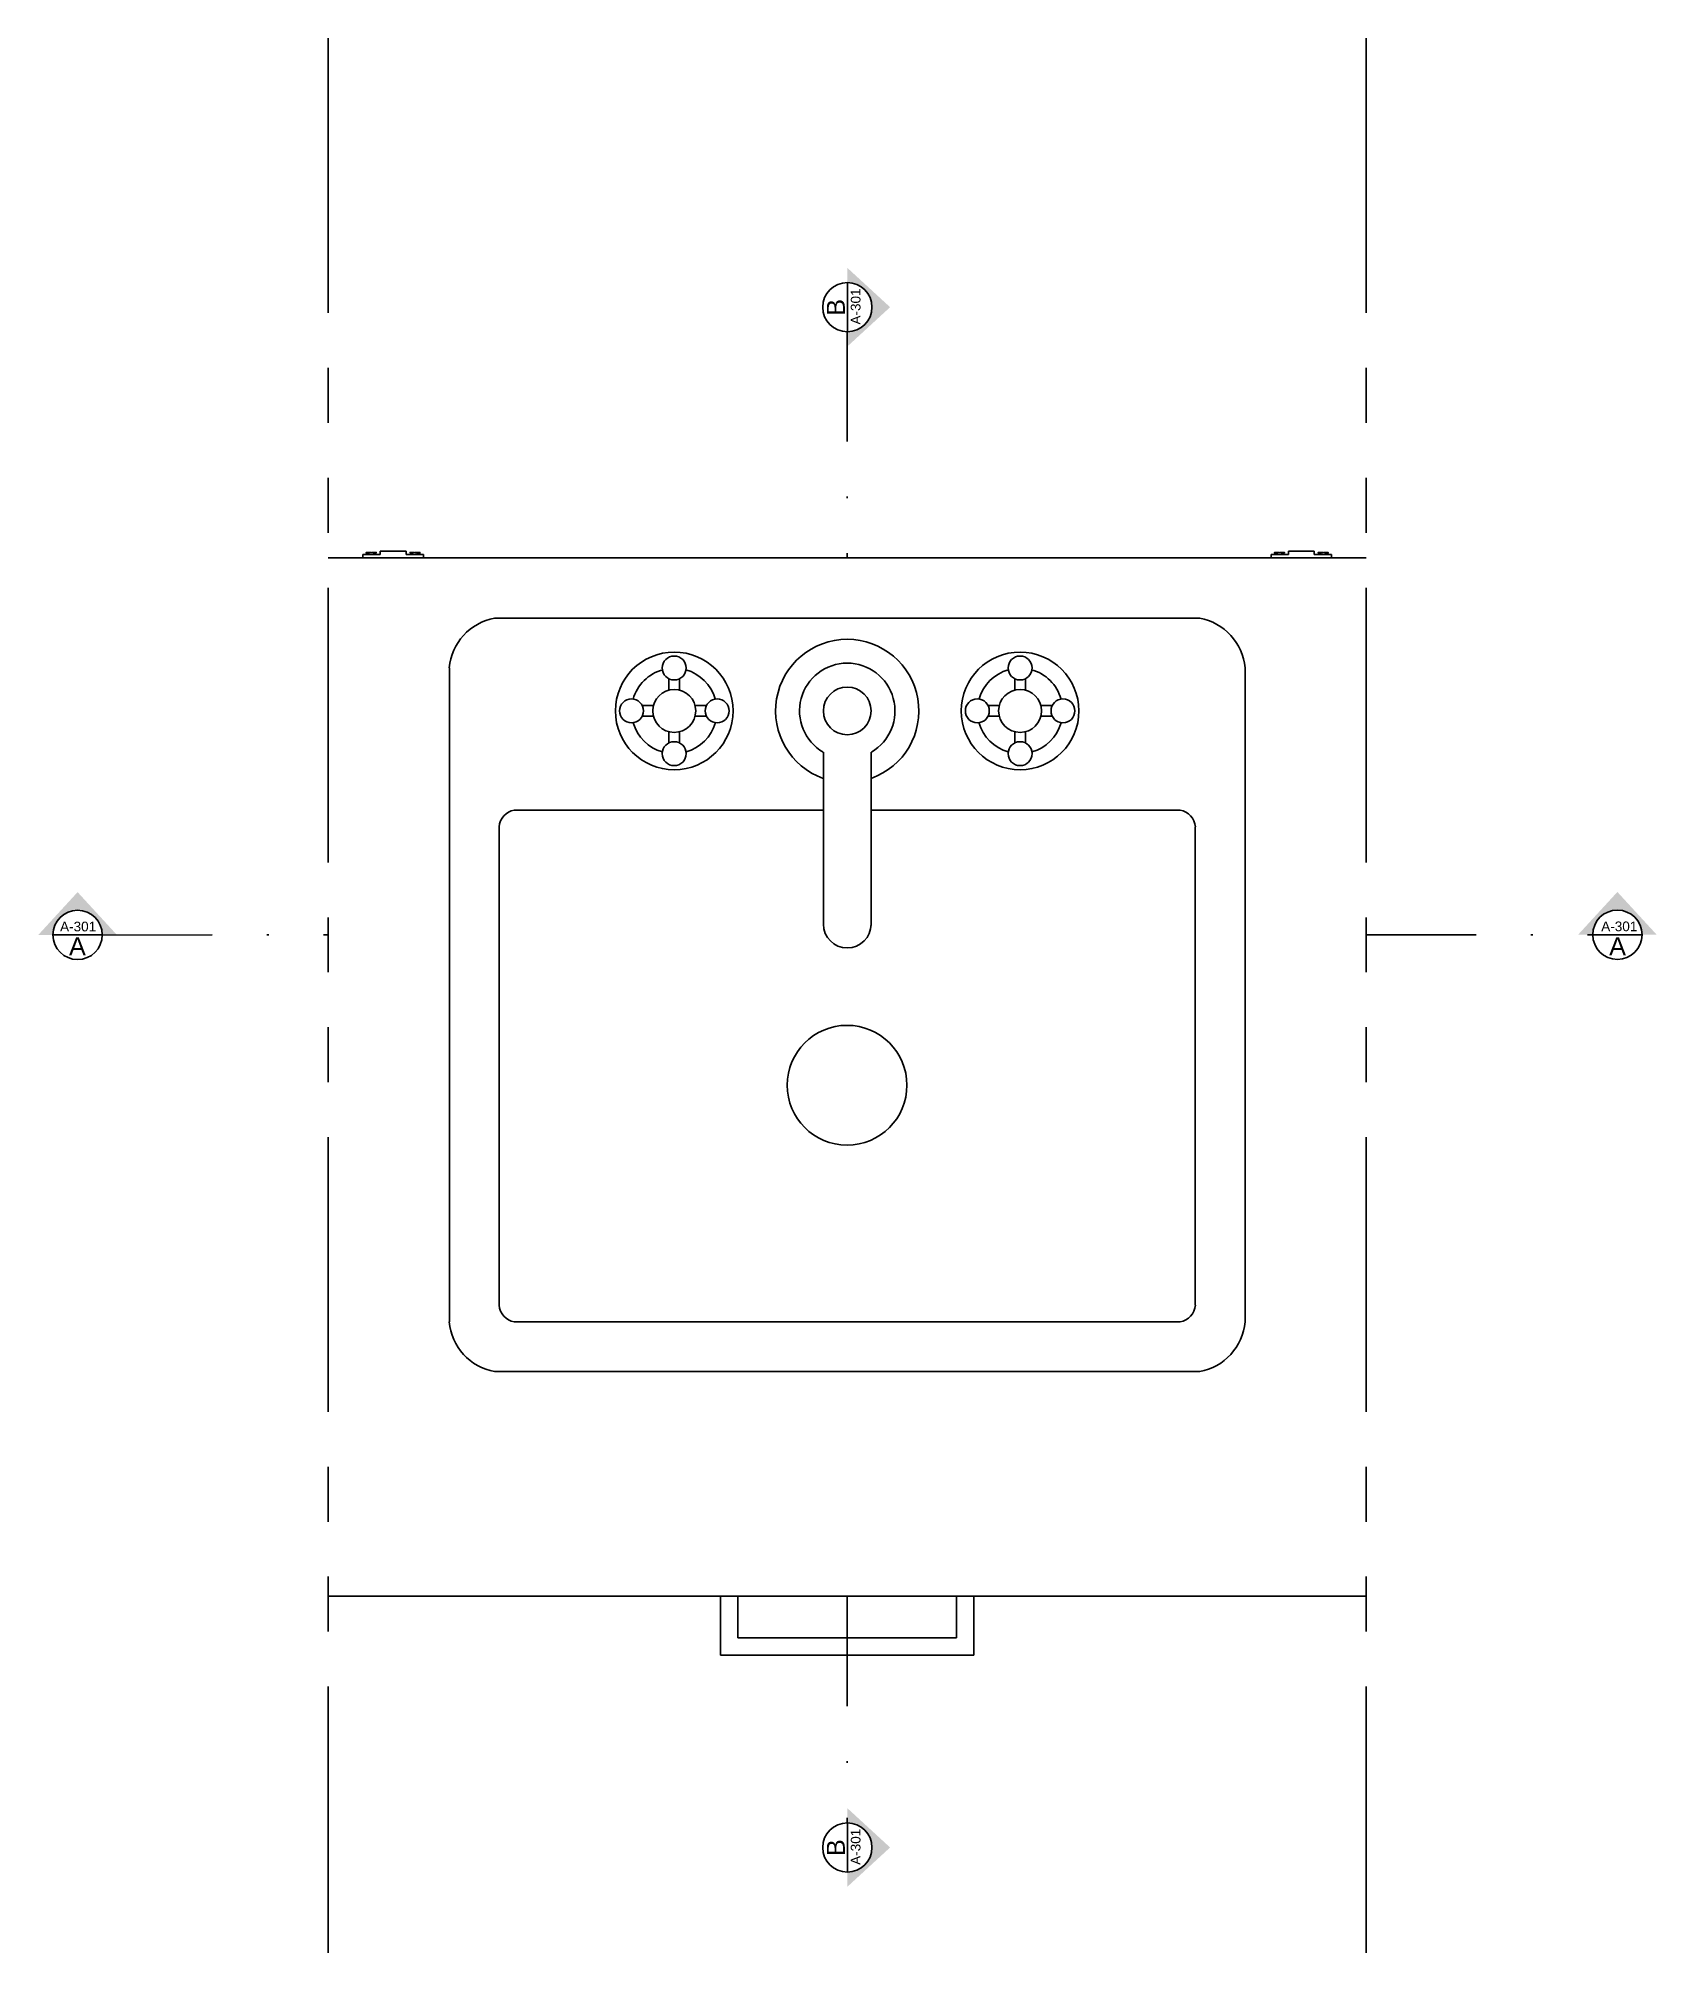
# Model space of a CAD drawing. Header units: millimetres. Extents: x 715 to 34504, y -289 to 548.
# Drawn here: x 715.4 to 808.9, y 437.3 to 548 of the extents above; entities that cross this region are included whole.
import ezdxf
from ezdxf.enums import TextEntityAlignment as Align

# ---------------------------------------------------------------- set-up
doc = ezdxf.new("R2010")
doc.units = ezdxf.units.MM
for name, pattern in [('CENTERX2', [4, 2.5, -0.5, 0.5, -0.5]), ('FANTASMA2', [31.75, 15.875, -3.175, 3.175, -3.175, 3.175, -3.175]), ('TRATTOPUNTO', [25.4, 12.7, -6.35, 0, -6.35])]:
    doc.linetypes.add(name, pattern=pattern)
for name, color, linetype in [('prospetti', 2, 'Continuous'), ('simboli', 6, 'Continuous'), ('simboli tratteggiati', 1, 'Continuous'), ('viti', 5, 'Continuous')]:
    doc.layers.add(name, color=color, linetype=linetype)
doc.styles.add('ARIAL', font='arial.ttf')

# ---------------------------------------------------------------- blocks, each defined once
blk = doc.blocks.new('section plan')
h = blk.add_hatch(color=256)
h.dxf.hatch_style = 1
h.paths.add_polyline_path([(56.9, 0.3), (46.3, 0.3, -1), (10.7, 0.3), (0.1, 0.3), (28.5, -30.6)])
blk.add_line((46.3, 0.3), (10.7, 0.3))
blk.add_circle((28.5, 0.3), 17.8)
at = {"style": 'ARIAL'}
for tag, height, p in [('A', 13, (28.4, 8.6)), ('A-301', 7, (29, -5.7))]:
    blk.add_attdef(tag, text='', height=height, dxfattribs=at).set_placement(p, align=Align.MIDDLE_CENTER)

msp = doc.modelspace()

# ---------------------------------------------------------------- linework, layer by layer
for p, q in [((732.12, 517.93), (734.12, 517.93)), ((790.12, 517.93), (792.12, 517.93))]:
    msp.add_line(p, q)
at = {"layer": 'prospetti'}
for p, q in [((732.12, 517.93), (734.12, 517.93)), ((734.12, 517.93), (786.62, 517.93)), ((786.62, 517.93), (792.12, 517.93)), ((779.3, 514.45), (744.94, 514.45)), ((751.81, 510.28), (751.81, 510.95)), ((752.43, 510.29), (752.43, 510.95)), ((771.81, 510.29), (771.81, 510.95)), ((772.42, 510.28), (772.42, 510.95)), ((750.93, 509.4), (750.27, 509.4)), ((753.31, 509.4), (753.98, 509.4)), ((770.93, 509.4), (770.26, 509.4)), ((773.31, 509.4), (773.97, 509.4)), ((750.94, 508.79), (750.27, 508.79)), ((751.81, 507.9), (751.81, 507.24)), ((752.43, 507.91), (752.43, 507.24)), ((753.31, 508.79), (753.98, 508.79)), ((770.92, 508.79), (770.26, 508.79)), ((771.81, 507.91), (771.81, 507.24)), ((772.42, 507.9), (772.42, 507.24)), ((773.3, 508.79), (773.97, 508.79)), ((760.74, 506.71), (760.74, 496.69)), ((763.5, 496.69), (763.5, 506.71)), ((732.12, 457.93), (792.12, 457.93)), ((754.8, 454.53), (754.8, 457.93)), ((754.8, 457.93), (769.43, 457.93)), ((755.8, 455.53), (755.8, 457.93)), ((768.43, 457.93), (768.43, 455.53)), ((769.43, 457.93), (769.43, 454.53)), ((768.43, 455.53), (755.8, 455.53)), ((769.43, 454.53), (754.8, 454.53))]:
    msp.add_line(p, q, dxfattribs=at)
for points in [[(741.74, 514.45), (782.5, 514.45)], [(739.12, 473.78), (739.12, 511.57)], [(785.12, 511.57), (785.12, 473.78)], [(741.99, 474.74), (741.99, 502.4)], [(742.87, 503.36), (760.74, 503.36)], [(763.5, 503.36), (781.37, 503.36)], [(782.24, 502.4), (782.24, 474.74)], [(742.87, 473.78), (781.37, 473.78)], [(741.74, 470.91), (782.5, 470.91)]]:
    msp.add_lwpolyline(points, dxfattribs=at)
for centre, radius in [((752.12, 509.09), 3.4), ((752.12, 511.57), 0.691), ((772.11, 509.09), 3.4), ((772.11, 511.57), 0.691), ((752.12, 509.09), 1.24), ((762.12, 509.09), 1.38), ((772.11, 509.09), 1.24), ((749.65, 509.09), 0.691), ((754.6, 509.09), 0.691), ((769.64, 509.09), 0.691), ((774.59, 509.09), 0.691), ((752.12, 506.62), 0.691), ((772.11, 506.62), 0.691), ((762.11, 487.46), 3.46)]:
    msp.add_circle(centre, radius, dxfattribs=at)
for centre, radius, start, end in [((742.31, 511.29), 3.21, 100.3305, 174.9131), ((781.92, 511.29), 3.21, 5.0869, 79.6695), ((762.12, 509.09), 4.14, 289.6514, 250.3603), ((752.12, 509.09), 2.47, 105.2407, 164.2093), ((752.12, 509.09), 2.47, 16.4412, 74.0789), ((762.12, 509.09), 2.76, 300.3431, 239.7554), ((772.11, 509.09), 2.47, 105.9211, 163.5588), ((772.11, 509.09), 2.47, 15.7907, 74.7593), ((752.12, 509.09), 2.47, 196.2342, 253.9047), ((752.12, 509.09), 2.47, 286.12, 344.0884), ((772.11, 509.09), 2.47, 195.9116, 253.88), ((772.11, 509.09), 2.47, 286.0953, 343.7658), ((743.06, 502.3), 1.07, 100.3305, 174.9131), ((781.18, 502.3), 1.07, 5.0869, 79.6695), ((762.12, 496.77), 1.38, 180, 0), ((743.06, 474.84), 1.07, 185.0869, 259.6695), ((781.18, 474.84), 1.07, 280.3305, 354.9131), ((742.31, 474.07), 3.21, 185.0869, 259.6695), ((781.92, 474.07), 3.21, 280.3305, 354.9131)]:
    msp.add_arc(centre, radius, start, end, dxfattribs=at)
at = {"layer": 'simboli tratteggiati', "linetype": 'FANTASMA2'}
for p, q in [((732.12, 547.96), (732.12, 437.33)), ((792.12, 547.96), (792.12, 437.33))]:
    msp.add_line(p, q, dxfattribs=at)
at = {"layer": 'simboli tratteggiati', "linetype": 'TRATTOPUNTO', "ltscale": 0.5}
for p, q in [((762.12, 531), (762.12, 517.93)), ((719.05, 496.14), (732.12, 496.15)), ((792.12, 496.15), (805.22, 496.15)), ((762.12, 457.93), (762.12, 444.83))]:
    msp.add_line(p, q, dxfattribs=at)
at = {"layer": 'viti'}
for p, q in [((734.12, 517.93), (734.12, 518.13)), ((735.12, 518.13), (734.12, 518.13)), ((734.61, 518.22), (734.58, 518.25)), ((734.64, 518.25), (734.61, 518.22)), ((736.62, 518.33), (735.12, 518.33)), ((735.12, 518.33), (735.12, 518.13)), ((736.62, 518.13), (736.62, 518.33)), ((737.62, 518.13), (736.62, 518.13)), ((737.1, 518.25), (737.13, 518.22)), ((737.13, 518.22), (737.16, 518.25)), ((737.62, 518.13), (737.62, 517.93)), ((787.62, 518.13), (786.62, 518.13)), ((786.62, 518.13), (786.62, 517.93)), ((787.11, 518.22), (787.08, 518.25)), ((787.14, 518.25), (787.11, 518.22)), ((789.12, 518.33), (787.62, 518.33)), ((787.62, 518.33), (787.62, 518.13)), ((789.12, 518.13), (789.12, 518.33)), ((790.12, 518.13), (789.12, 518.13)), ((789.6, 518.25), (789.63, 518.22)), ((789.63, 518.22), (789.66, 518.25)), ((790.12, 518.13), (790.12, 517.93))]:
    msp.add_line(p, q, dxfattribs=at)
for points in [[(734.58, 518.25), (734.32, 518.25), (734.32, 518.2), (734.47, 518.17), (734.53, 518.13)], [(734.89, 518.2), (734.89, 518.25), (734.64, 518.25)], [(734.69, 518.13), (734.74, 518.17), (734.89, 518.2)], [(736.85, 518.2), (736.85, 518.25), (737.1, 518.25)], [(737.05, 518.13), (736.99, 518.17), (736.85, 518.2)], [(737.16, 518.25), (737.42, 518.25), (737.42, 518.2), (737.27, 518.17), (737.21, 518.13)], [(787.08, 518.25), (786.82, 518.25), (786.82, 518.2), (786.97, 518.17), (787.03, 518.13)], [(787.39, 518.2), (787.39, 518.25), (787.14, 518.25)], [(787.19, 518.13), (787.24, 518.17), (787.39, 518.2)], [(789.35, 518.2), (789.35, 518.25), (789.6, 518.25)], [(789.55, 518.13), (789.49, 518.17), (789.35, 518.2)], [(789.66, 518.25), (789.92, 518.25), (789.92, 518.2), (789.77, 518.17), (789.71, 518.13)]]:
    msp.add_lwpolyline(points, dxfattribs=at)

# ---------------------------------------------------------------- block references
at = {"layer": 'simboli', "color": 0, "linetype": 'CENTERX2', "ltscale": 5, "xscale": 0.08, "yscale": 0.08, "zscale": 0.08, "rotation": 89.99999999999999}
for p in [(762.15, 530.14), (762.15, 441.13)]:
    msp.add_blockref('section plan', p, dxfattribs=at).add_auto_attribs({'A-301': 'A-301', 'A': 'B'})
at = {"layer": 'simboli', "color": 0, "linetype": 'CENTERX2', "ltscale": 5}
ref = msp.add_blockref('section plan', (715.35, 496.17), dxfattribs=dict(at, xscale=-0.08, yscale=0.08, zscale=0.08, rotation=180))
ref.add_attrib('A-301', 'A-301', dxfattribs={"layer": '0', "ltscale": 5, "height": 0.56, "style": 'ARIAL'}).set_placement((717.66, 496.63), align=Align.MIDDLE_CENTER)
ref.add_attrib('A', 'A', dxfattribs={"layer": '0', "ltscale": 5, "height": 1.04, "style": 'ARIAL'}).set_placement((717.62, 495.49), align=Align.MIDDLE_CENTER)
ref = msp.add_blockref('section plan', (808.92, 496.18), dxfattribs=dict(at, xscale=0.08, yscale=0.08, zscale=0.08, rotation=180))
ref.add_attrib('A-301', 'A-301', dxfattribs={"layer": '0', "ltscale": 5, "height": 0.56, "style": 'ARIAL'}).set_placement((806.75, 496.64), align=Align.MIDDLE_CENTER)
ref.add_attrib('A', 'A', dxfattribs={"layer": '0', "ltscale": 5, "height": 1.04, "style": 'ARIAL'}).set_placement((806.65, 495.49), align=Align.MIDDLE_CENTER)

doc.saveas('drawing.dxf')
